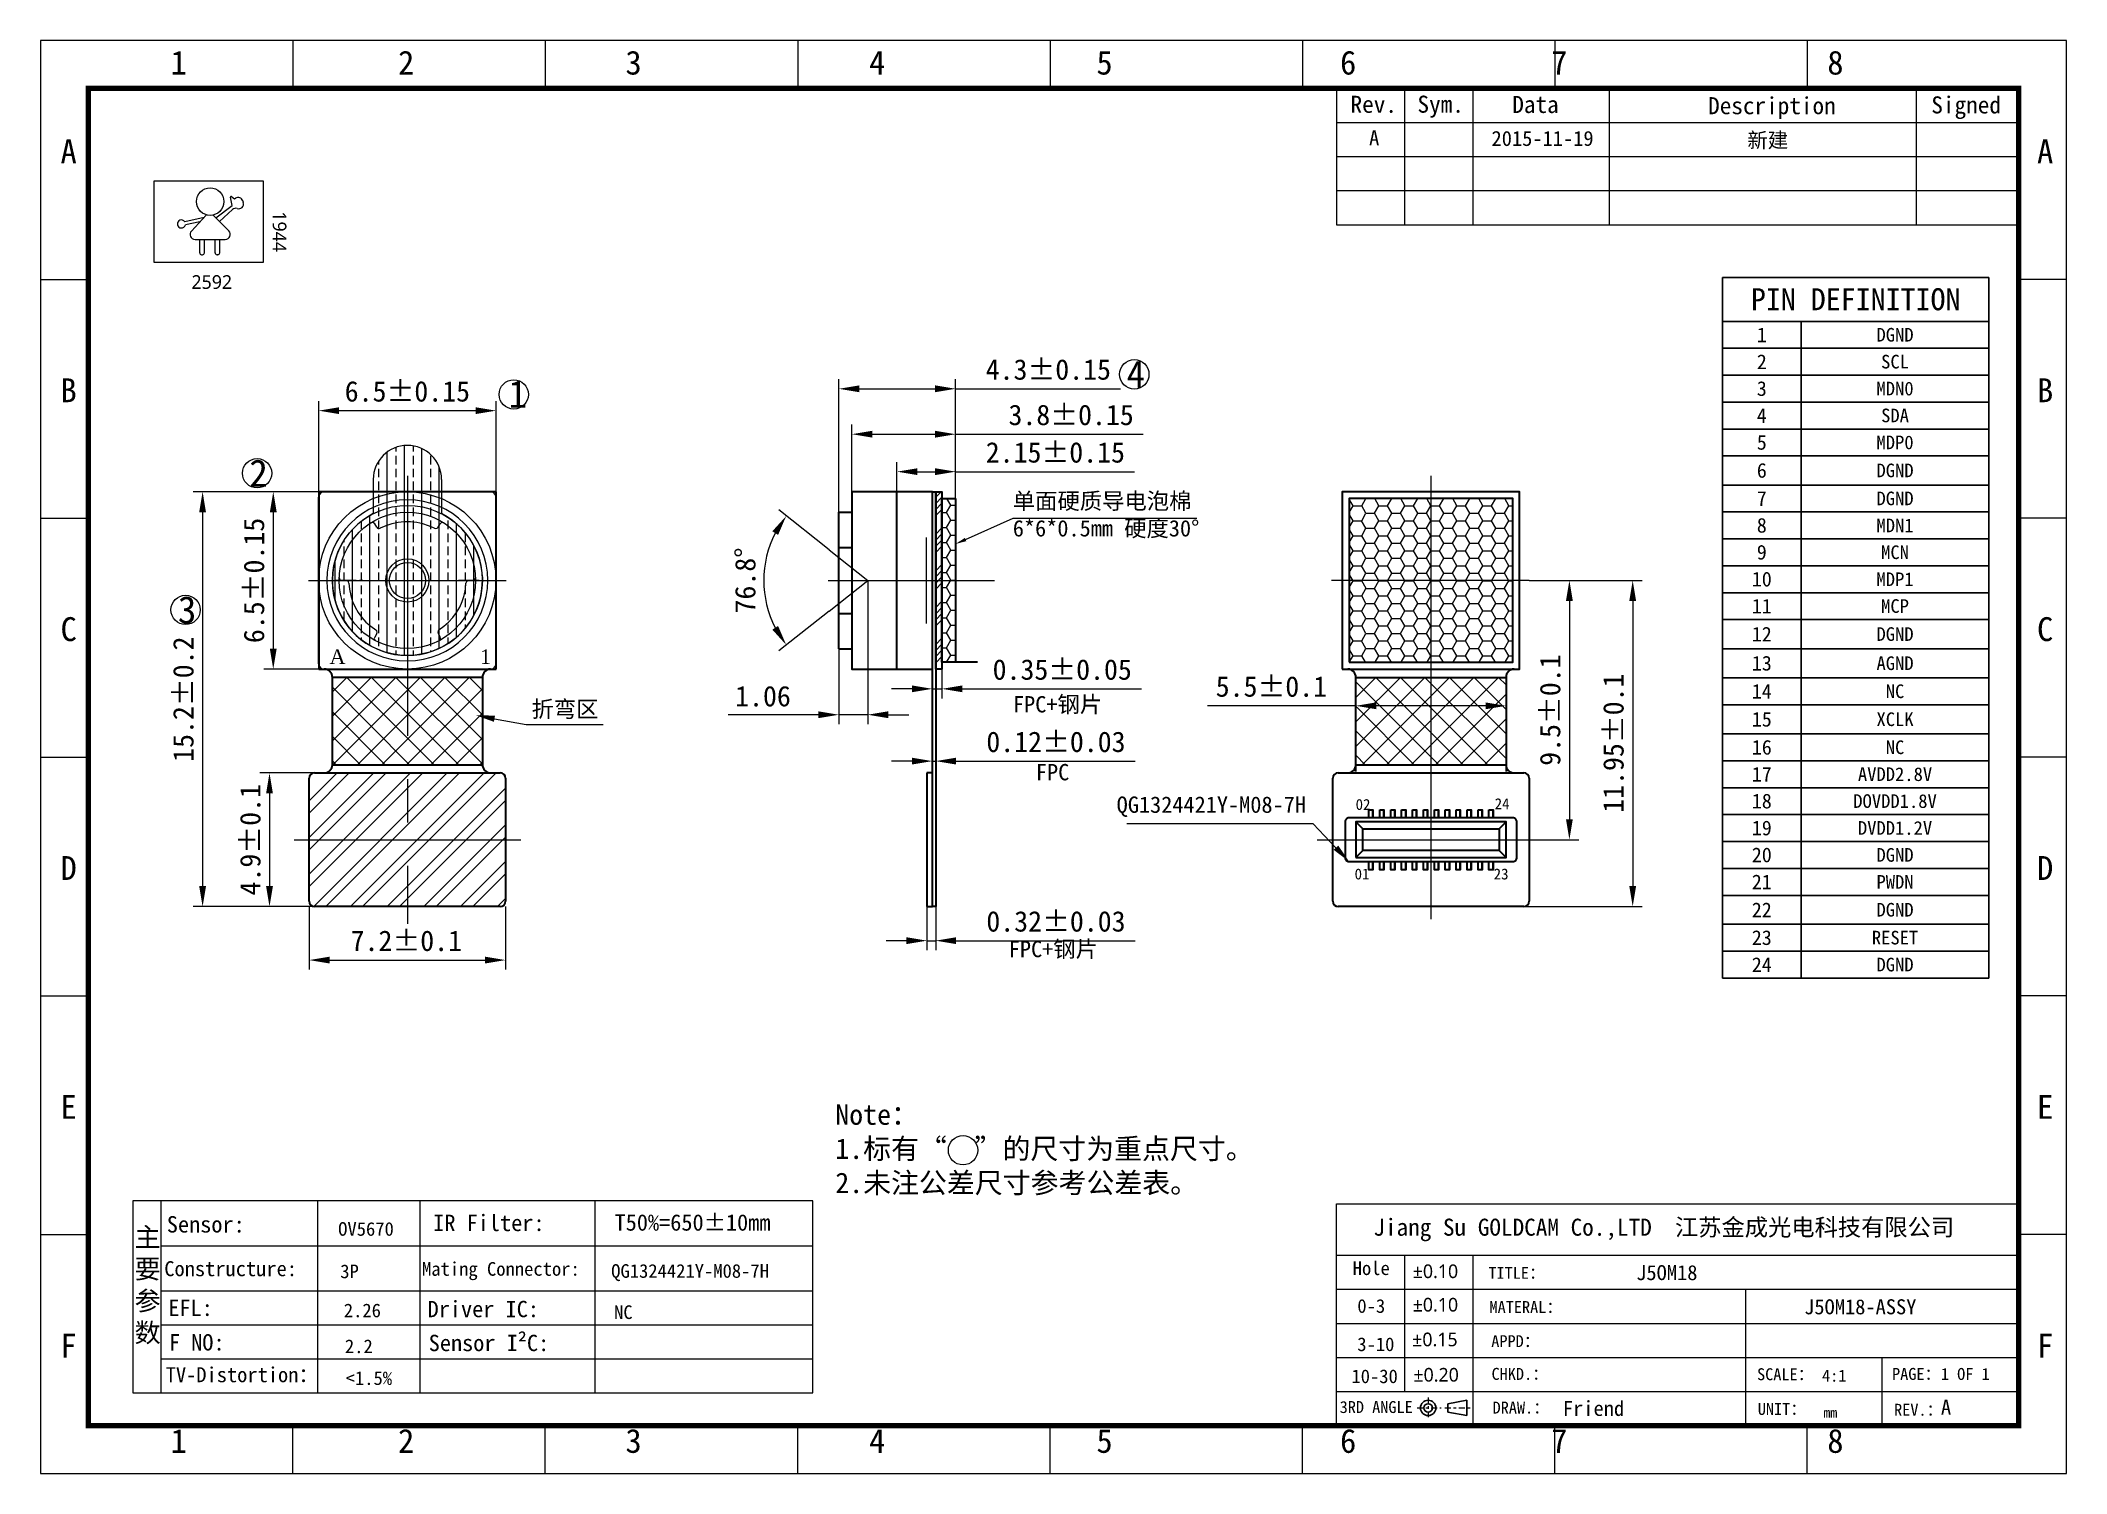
# Model space of a CAD drawing. Header units: millimetres. Extents: x 0 to 74.3, y 0 to 52.5.
import ezdxf
from ezdxf import colors
from ezdxf.entities.mleader import LeaderData, LeaderLine
from ezdxf.enums import TextEntityAlignment as Align
from ezdxf.math import Vec2, Vec3

# ---------------------------------------------------------------- set-up
doc = ezdxf.new("R2010")
doc.units = ezdxf.units.MM
for name, pattern in [('CENTER', [0.6, 0.375, -0.075, 0.075, -0.075]), ('CENTER2', [28.575, 19.05, -3.175, 3.175, -3.175]), ('HIDDEN2', [4.7625, 3.175, -1.5875])]:
    doc.linetypes.add(name, pattern=pattern)
doc.layers.get('0').update_dxf_attribs({"color": 6, "lineweight": 30})
doc.layers.get('Defpoints').update_dxf_attribs({"color": 1, "lineweight": 0})
for name, color, linetype, lineweight in [('中心线', 1, 'CENTER2', 0), ('剖面线', 2, 'Continuous', 0), ('文字', 3, 'Continuous', 0), ('文字 @ 0.2 (1)', 3, 'Continuous', 0), ('文字 @ 0.2 (2)', 3, 'Continuous', 0), ('文字 @ 1', 3, 'Continuous', 0), ('标注', 3, 'Continuous', 0), ('标注 @ 0.2', 3, 'Continuous', 0), ('细实线', 7, 'Continuous', 0), ('虚线', 8, 'HIDDEN2', 0), ('轮廓线', 7, 'Continuous', 35)]:
    doc.layers.add(name, color=color, linetype=linetype, lineweight=lineweight)
doc.styles.add('Pad', font='msyh.ttf')
doc.styles.add('ROMANS', font='romans.shx')
doc.styles.get("Standard").update_dxf_attribs({"font": ''})
doc.styles.add('宋体', font='', dxfattribs={"width": 0.75})
doc.styles.get('Standard').set_extended_font_data('SimSun')
doc.styles.get('宋体').set_extended_font_data('SimSun')
doc.dimstyles.new('ISO-25', dxfattribs={"dimtxt": 0.75, "dimasz": 0.75, "dimexe": 0.35, "dimexo": 0, "dimgap": 0.3, "dimtad": 1, "dimdsep": 46, "dimtxsty": 'Standard', "dimcen": 2.5, "dimadec": 0, "dimazin": 0, "dimtfac": 1, "dimtmove": 0, "dimatfit": 3, "dimfxl": 1, "dimlwe": 0, "dimarcsym": 0})

msp = doc.modelspace()

# ---------------------------------------------------------------- texts
at = {"layer": '文字 @ 0.2 (1)', "color": 2, "style": 'Pad'}
msp.add_text('1944', height=0.5, rotation=270, dxfattribs=at).set_placement((9.012, 45.513), align=Align.TOP_CENTER)
msp.add_text('2592', height=0.5, dxfattribs=at).set_placement((6.276, 43.919), align=Align.TOP_CENTER)
at = {"layer": '文字 @ 0.2 (2)', "attachment_point": 1}
for s, insert, char_height, width in [('{\\C3;单面硬质导电泡棉\\P6*6*0.5mm 硬度30%%D}', (35.633, 35.947), 0.6, 8.34127), ('折弯区', (17.997, 28.324), 0.6, 3.70938), ('FPC+钢片', (35.638, 28.498), 0.6, 3.70938), ('FPC', (36.479, 26.011), 0.6, 1.22246), ('QG1324421Y-M08-7H', (39.44, 24.821), 0.6, 3.70938), ('02', (48.197, 24.728), 0.4, 0.46922), ('24', (53.294, 24.754), 0.4, 0.46922), ('01', (48.16, 22.18), 0.4, 0.46922), ('23', (53.257, 22.18), 0.4, 0.46922)]:
    msp.add_mtext(s, dxfattribs=dict(at, insert=insert, char_height=char_height, width=width))
at = {"layer": '标注 @ 0.2', "color": 6, "char_height": 1, "width": 1.04247, "attachment_point": 1}
for s, insert in [('{\\C1;4}', (39.803, 40.792)), ('{\\C1;1}', (17.151, 40.065)), ('{\\C1;2}', (7.653, 37.166)), ('{\\C1;3}', (5.032, 32.16))]:
    msp.add_mtext(s, dxfattribs=dict(at, insert=insert))
at = {"layer": '标注 @ 0.2', "attachment_point": 1}
for s, insert, char_height, width in [('FPC+钢片', (35.485, 19.531), 0.6, 4.77129), ('Note：\\P1.标有“  ”的尺寸为重点尺寸。\\P2.未注公差尺寸参考公差表。', (29.128, 13.541), 0.75, 19.49273)]:
    msp.add_mtext(s, dxfattribs=dict(at, insert=insert, char_height=char_height, width=width))

# ---------------------------------------------------------------- blocks, each defined once
blk = doc.blocks.new('shijiao')
at = {"color": 1, "linetype": 'CENTER'}
for p, q in [((585.11, 227.65), (585.11, 226.31)), ((584.41, 226.98), (585.95, 226.98)), ((586.19, 226.98), (587.93, 226.98))]:
    blk.add_line(p, q, dxfattribs=at)
at = {"color": 3, "linetype": 'Continuous', "lineweight": 30}
for p, q in [((586.38, 227.25), (587.61, 227.47)), ((586.38, 227.25), (586.38, 226.71)), ((587.61, 227.47), (587.61, 226.48)), ((586.38, 226.71), (587.61, 226.48))]:
    blk.add_line(p, q, dxfattribs=at)
for radius in [0.497, 0.271]:
    blk.add_circle((585.11, 226.98), radius, dxfattribs=at)
blk = doc.blocks.new('tukuang')
at = {"color": 6, "const_width": 0.188}
blk.add_lwpolyline([(1.75, 1.766), (1.75, 50.766), (72.5, 50.766), (72.5, 1.766), (1.75, 1.766)], dxfattribs=at)
at = {"color": 6}
blk.add_lwpolyline([(1.75, 50.766), (72.5, 50.766), (72.5, 1.766), (1.75, 1.766)], close=True, dxfattribs=at)
at = {"layer": '细实线', "color": 6}
for p, q in [((9.25, 52.516), (9.25, 50.766)), ((18.5, 52.516), (18.5, 50.766)), ((27.75, 52.516), (27.75, 50.766)), ((37, 52.516), (37, 50.766)), ((46.25, 52.516), (46.25, 50.766)), ((55.5, 52.516), (55.5, 50.766)), ((64.75, 52.516), (64.75, 50.766)), ((50, 45.766), (50, 50.766)), ((52.5, 45.766), (52.5, 50.766)), ((57.5, 45.766), (57.5, 50.766)), ((68.75, 45.766), (68.75, 50.766)), ((47.5, 49.516), (72.5, 49.516)), ((47.5, 48.266), (72.5, 48.266)), ((47.5, 47.016), (72.5, 47.016)), ((0, 43.766), (1.75, 43.766)), ((74.25, 43.766), (72.5, 43.766)), ((0, 35.016), (1.75, 35.016)), ((74.25, 35.016), (72.5, 35.016)), ((0, 26.266), (1.817, 26.266)), ((74.25, 26.266), (72.5, 26.266)), ((0, 17.516), (1.75, 17.516)), ((74.25, 17.516), (72.5, 17.516)), ((0, 8.766), (1.75, 8.766)), ((74.25, 8.766), (72.5, 8.766)), ((47.5, 8.016), (72.5, 8.016)), ((50, 3.016), (50, 8.016)), ((52.5, 1.766), (52.5, 8.016)), ((47.5, 6.766), (72.5, 6.766)), ((62.5, 1.766), (62.5, 6.766)), ((47.5, 5.516), (72.5, 5.516)), ((47.5, 4.266), (72.5, 4.266)), ((67.5, 1.766), (67.5, 4.266)), ((47.5, 3.016), (72.5, 3.016)), ((9.25, 0.016), (9.25, 1.766)), ((18.5, 0.016), (18.5, 1.766)), ((27.75, 0.016), (27.75, 1.766)), ((37, 0.016), (37, 1.766)), ((37.5, 1.766), (72.5, 1.766)), ((46.25, 0.016), (46.25, 1.766)), ((52.5, 1.766), (72.5, 1.766)), ((55.5, 0.016), (55.5, 1.766)), ((64.75, 0.016), (64.75, 1.766))]:
    blk.add_line(p, q, dxfattribs=at)
for points in [[(0, 0.016), (74.25, 0.016), (74.25, 52.516), (0, 52.516)], [(72.5, 50.766), (47.5, 50.766), (47.5, 45.766), (72.5, 45.766)], [(72.5, 1.766), (47.5, 1.766), (47.5, 9.891), (72.5, 9.891)]]:
    blk.add_lwpolyline(points, close=True, dxfattribs=at)
at = {"layer": '细实线', "color": 6, "xscale": 0.5686228519427913, "yscale": 0.5686228519428063, "zscale": 0.5686228519428063}
blk.add_blockref('shijiao', (-281.852, -126.647), dxfattribs=at)
at = {"layer": '文字 @ 1', "color": 6, "lineweight": -3, "char_height": 0.5, "width": 2, "attachment_point": 5}
for s, insert in [('Hole', (48.77, 7.532)), ('0-3', (48.771, 6.148)), ('3-10', (48.938, 4.746)), ('10-30', (48.894, 3.573))]:
    blk.add_mtext(s, dxfattribs=dict(at, insert=insert))
at = {"layer": '文字 @ 1', "color": 6, "char_height": 0.5, "width": 2, "attachment_point": 5, "style": 'Pad'}
for s, insert in [('%%P0.10', (51.123, 7.42)), ('%%P0.10', (51.122, 6.195)), ('%%P0.15', (51.103, 4.923)), ('%%P0.20', (51.148, 3.628))]:
    blk.add_mtext(s, dxfattribs=dict(at, insert=insert))
at = {"layer": '细实线', "color": 6}
for s, height, p in [('Jiang Su GOLDCAM Co.,LTD  江苏金成光电科技有限公司', 0.625, (48.848, 8.727)), ('TITLE：', 0.4375, (53.063, 7.148)), ('MATERAL：', 0.4375, (53.104, 5.894)), ('APPD：', 0.4375, (53.169, 4.646)), ('CHKD.：', 0.4375, (53.179, 3.446)), ('SCALE：', 0.4375, (62.91, 3.433)), ('PAGE：', 0.4375, (67.857, 3.445)), ('DRAW.：', 0.4375, (53.217, 2.211)), ('UNIT：', 0.4375, (62.936, 2.162)), ('REV.：', 0.4375, (67.932, 2.131))]:
    blk.add_text(s, height=height, dxfattribs=at).set_placement(p)
at = {"layer": '细实线', "color": 6, "char_height": 0.875, "attachment_point": 1}
for s, insert, width in [('{\\fFangSong|b0|i0|c134|p49;1             2             3              4             5              6            7                8}', (4.77, 52.144), 95.05736), ('{\\fFangSong|b0|i0|c134|p49;A\\P\\P\\P\\P\\P\\PB\\P\\P\\P\\P\\P\\PC\\P\\P\\P\\P\\P\\PD\\P\\P\\P\\P\\P\\PE\\P\\P\\P\\P\\P\\PF}', (0.733, 48.892), 1.3102), ('{\\fFangSong|b0|i0|c134|p49;A\\P\\P\\P\\P\\P\\PB\\P\\P\\P\\P\\P\\PC\\P\\P\\P\\P\\P\\PD\\P\\P\\P\\P\\P\\PE\\P\\P\\P\\P\\P\\PF}', (73.171, 48.892), 1.3102), ('{\\fFangSong|b0|i0|c134|p49;1             2             3              4             5              6            7                8}', (4.77, 1.647), 95.05736)]:
    blk.add_mtext(s, dxfattribs=dict(at, insert=insert, width=width))
at = {"layer": '细实线', "color": 6, "lineweight": 18, "attachment_point": 1, "style": 'ROMANS'}
for s, insert, char_height, width in [('{\\fSimSun|b0|i0|c0|p2;\\C256;Rev.}', (48.011, 50.493), 0.625, 0.99484), ('{\\fSimSun|b0|i0|c0|p2;\\C256;Sym.}', (50.464, 50.497), 0.625, 0.99484), ('{\\fSimSun|b0|i0|c0|p2;\\C256;Signed}', (69.297, 50.47), 0.625, 0.99484), ('{\\fSimSun|b0|i0|c0|p2;\\C256;Data}', (53.94, 50.487), 0.625, 0.99484), ('{\\fSimSun|b0|i0|c134|p2;\\C256;Description}', (61.116, 50.442), 0.625, 0.99484), ('{\\fSimSun|b0|i0|c134|p2;3RD ANGLE}', (47.613, 2.669), 0.4375, 3.92967)]:
    blk.add_mtext(s, dxfattribs=dict(at, insert=insert, char_height=char_height, width=width))
at = {"layer": '细实线', "color": 6}
for tag, p in [('版本1', (48.878, 48.953)), ('变更日期1', (55.049, 48.93)), ('变更内容1', (63.301, 48.866)), ('标记1', (70.503, 48.964)), ('版本2', (48.798, 47.651)), ('变更日期2', (55.049, 47.717)), ('变更内容2', (63.311, 47.596)), ('标记2', (70.539, 47.681)), ('变更日期3', (55.049, 46.437)), ('变更内容3', (63.348, 46.387)), ('标记3', (70.551, 46.399)), ('品名', (59.603, 7.375)), ('类别', (66.693, 6.123))]:
    blk.add_attdef(tag, text='', height=0.55, dxfattribs=at).set_placement(p, align=Align.MIDDLE_CENTER)
blk.add_attdef('版本3', text='', height=0.55, dxfattribs=at).set_placement((48.799, 46.436), align=Align.MIDDLE)
for tag, p in [('核准', (55.882, 4.87)), ('审核', (55.763, 3.637)), ('绘图', (55.793, 2.4)), ('版本', (69.649, 2.448))]:
    blk.add_attdef(tag, text='', height=0.55, dxfattribs=at).set_placement(p, align=Align.MIDDLE_LEFT)
for tag, p, height in [('比例', (65.29, 3.378), 0.438), ('页码', (69.647, 3.442), 0.438), ('单位', (65.338, 2.061), 0.375)]:
    blk.add_attdef(tag, p, '', height=height, dxfattribs=at)
blk = doc.blocks.new('*T34')
at = {"layer": '文字', "color": 0, "linetype": 'ByBlock', "lineweight": -2}
for p, q in [((0, 0), (9.766, 0)), ((0, 0), (0, -25.673)), ((9.766, 0), (9.766, -25.673)), ((0, -1.613), (9.766, -1.613)), ((2.884, -1.613), (2.884, -25.673)), ((0, -2.599), (9.766, -2.599)), ((0, -3.585), (9.766, -3.585)), ((0, -4.57), (9.766, -4.57)), ((0, -5.556), (9.766, -5.556)), ((0, -6.542), (9.766, -6.542)), ((0, -7.61), (9.766, -7.61)), ((0, -8.595), (9.766, -8.595)), ((0, -9.581), (9.766, -9.581)), ((0, -10.567), (9.766, -10.567)), ((0, -11.553), (9.766, -11.553)), ((0, -12.539), (9.766, -12.539)), ((0, -13.606), (9.766, -13.606)), ((0, -14.674), (9.766, -14.674)), ((0, -15.659), (9.766, -15.659)), ((0, -16.727), (9.766, -16.727)), ((0, -17.713), (9.766, -17.713)), ((0, -18.699), (9.766, -18.699)), ((0, -19.684), (9.766, -19.684)), ((0, -20.67), (9.766, -20.67)), ((0, -21.656), (9.766, -21.656)), ((0, -22.642), (9.766, -22.642)), ((0, -23.702), (9.766, -23.702)), ((0, -24.688), (9.766, -24.688)), ((0, -25.673), (9.766, -25.673))]:
    blk.add_line(p, q, dxfattribs=at)
at = {"layer": '文字', "color": 0, "attachment_point": 5}
for s, insert, char_height, width in [('{\\C256;PIN DEFINITION}', (4.883, -0.807), 0.80655, 9.22876), ('1', (1.442, -2.106), 0.538, 2.61504), ('DGND', (6.325, -2.106), 0.5, 6.61372), ('2', (1.442, -3.092), 0.538, 2.61504), ('SCL', (6.325, -3.092), 0.5, 6.61372), ('3', (1.442, -4.078), 0.538, 2.61504), ('MDN0', (6.325, -4.078), 0.5, 6.61372), ('4', (1.442, -5.063), 0.538, 2.61504), ('SDA', (6.325, -5.063), 0.5, 6.61372), ('5', (1.442, -6.049), 0.538, 2.61504), ('MDP0', (6.325, -6.049), 0.5, 6.61372), ('6', (1.442, -7.076), 0.538, 2.61504), ('DGND', (6.325, -7.076), 0.5, 6.61372), ('7', (1.442, -8.102), 0.538, 2.61504), ('DGND', (6.325, -8.102), 0.5, 6.61372), ('8', (1.442, -9.088), 0.538, 2.61504), ('MDN1', (6.325, -9.088), 0.5, 6.61372), ('9', (1.442, -10.074), 0.538, 2.61504), ('MCN', (6.325, -10.074), 0.5, 6.61372), ('10', (1.442, -11.06), 0.5377, 2.61504), ('MDP1', (6.325, -11.06), 0.5, 6.61372), ('11', (1.442, -12.046), 0.5377, 2.61504), ('MCP', (6.325, -12.046), 0.5, 6.61372), ('12', (1.442, -13.072), 0.5377, 2.61504), ('DGND', (6.325, -13.072), 0.5, 6.61372), ('13', (1.442, -14.14), 0.5377, 2.61504), ('AGND', (6.325, -14.14), 0.5, 6.61372), ('14', (1.442, -15.167), 0.5377, 2.61504), ('NC', (6.325, -15.167), 0.5, 6.61372), ('15', (1.442, -16.193), 0.5377, 2.61504), ('XCLK', (6.325, -16.193), 0.5, 6.61372), ('16', (1.442, -17.22), 0.5377, 2.61504), ('NC', (6.325, -17.22), 0.5, 6.61372), ('17', (1.442, -18.206), 0.5377, 2.61504), ('AVDD2.8V', (6.325, -18.206), 0.5, 6.61372), ('18', (1.442, -19.191), 0.5377, 2.61504), ('DOVDD1.8V', (6.325, -19.191), 0.5, 6.61372), ('19', (1.442, -20.177), 0.5377, 2.61504), ('DVDD1.2V', (6.325, -20.177), 0.5, 6.61372), ('20', (1.442, -21.163), 0.5377, 2.61504), ('DGND', (6.325, -21.163), 0.5, 6.61372), ('21', (1.442, -22.149), 0.5377, 2.61504), ('PWDN', (6.325, -22.149), 0.5, 6.61372), ('22', (1.442, -23.172), 0.5377, 2.61504), ('DGND', (6.325, -23.172), 0.5, 6.61372), ('23', (1.442, -24.195), 0.5377, 2.61504), ('RESET', (6.325, -24.195), 0.5, 6.61372), ('24', (1.442, -25.181), 0.5377, 2.61504), ('DGND', (6.325, -25.181), 0.5, 6.61372)]:
    blk.add_mtext(s, dxfattribs=dict(at, insert=insert, char_height=char_height, width=width))
blk = doc.blocks.new('canshu')
at = {"layer": '文字'}
for p, q in [((3.47, 9.342), (3.47, 2.304)), ((28.387, 9.342), (3.47, 9.342)), ((4.491, 9.342), (4.491, 2.304)), ((10.238, 9.342), (10.238, 2.304)), ((13.988, 9.342), (13.988, 2.304)), ((20.4, 9.342), (20.4, 2.304)), ((28.387, 2.304), (28.387, 9.342)), ((4.491, 7.692), (28.387, 7.692)), ((4.491, 6.042), (28.387, 6.042)), ((4.491, 4.796), (28.387, 4.796)), ((4.491, 3.55), (28.387, 3.55)), ((3.47, 2.304), (28.387, 2.304))]:
    blk.add_line(p, q, dxfattribs=at)
at = {"layer": '文字', "attachment_point": 1, "style": '宋体'}
for s, insert, char_height, width in [('{\\W1;主要参数}', (3.533, 8.363), 0.7, 0.68712), ('{\\W1;Sensor:}', (4.714, 8.781), 0.6, 0.68712), ('{\\W1;IR Filter:}', (14.478, 8.834), 0.6, 4.93711), ('{\\W1;T50%=650%%P10mm}', (21.124, 8.85), 0.6, 4.93711), ('{\\W1;Constructure:}', (4.622, 7.132), 0.55, 0.68712), ('{\\W1;Mating Connector:}', (14.068, 7.098), 0.5, 7.44385), ('{\\W1;EFL:}', (4.768, 5.724), 0.6, 0.68712), ('{\\W1;Driver IC:}', (14.272, 5.678), 0.6, 4.3312), ('{\\W1;F NO:}', (4.792, 4.458), 0.6, 2.8821), ('{\\W1;Sensor I²C:}', (14.312, 4.435), 0.6, 5.48897), ('{\\W1;TV-Distortion：}', (4.674, 3.247), 0.55, 2.8821)]:
    blk.add_mtext(s, dxfattribs=dict(at, insert=insert, char_height=char_height, width=width))
at = {"layer": '文字'}
for tag, p, height in [('SENSOR', (10.994, 8.062), 0.6), ('CONSTRUCTURE', (11.072, 6.509), 0.5), ('CONNECTOR', (21.001, 6.523), 0.6), ('EFL', (11.203, 5.076), 0.6), ('DRIVERIC', (21.106, 5.013), 0.6), ('FNO', (11.243, 3.763), 0.6), ('SENSORI2C', (21.15, 3.743), 0.6), ('TV', (11.271, 2.597), 0.6)]:
    blk.add_attdef(tag, p, '', height=height, dxfattribs=at)
blk = doc.blocks.new('*U54')
at = {"layer": '文字'}
ref = blk.add_blockref('canshu', (-0.086, 0.663), dxfattribs=at)
ref.add_attrib('SENSOR', 'OV5670', (10.908, 8.725), dxfattribs={"layer": '文字 @ 0.2 (2)', "height": 0.5})
ref.add_attrib('CONSTRUCTURE', '3P', (10.985, 7.172), dxfattribs={"layer": '文字 @ 0.2 (2)', "height": 0.5})
ref.add_attrib('EFL', '2.26', (11.116, 5.74), dxfattribs={"layer": '文字 @ 0.2 (2)', "height": 0.5})
ref.add_attrib('FNO', '2.2', (11.157, 4.426), dxfattribs={"layer": '文字 @ 0.2 (2)', "height": 0.5})
ref.add_attrib('TV', '<1.5%', (11.184, 3.26), dxfattribs={"layer": '文字 @ 0.2 (2)', "height": 0.5})
ref.add_attrib('CONNECTOR', 'QG1324421Y-M08-7H', (20.915, 7.186), dxfattribs={"layer": '文字 @ 0.2 (2)', "height": 0.5})
ref.add_attrib('DRIVERIC', 'NC', (21.02, 5.676), dxfattribs={"layer": '文字 @ 0.2 (2)', "height": 0.5})
blk = doc.blocks.new('*D38')
at = {"layer": 'Defpoints', "color": 0}
for p in [(16.695, 38.956), (10.195, 35.985), (16.695, 35.985)]:
    blk.add_point(p, dxfattribs=at)
at = {"layer": '标注', "color": 0, "lineweight": 0}
for p, q in [((10.195, 35.985), (10.195, 39.306)), ((16.695, 35.985), (16.695, 39.306))]:
    blk.add_line(p, q, dxfattribs=at)
at = {"layer": '标注', "color": 0, "lineweight": -2}
blk.add_line((10.945, 38.956), (15.945, 38.956), dxfattribs=at)
at = {"layer": '标注', "color": 0}
for points in [[(10.945, 39.081), (10.945, 38.831), (10.195, 38.956)], [(15.945, 39.081), (15.945, 38.831), (16.695, 38.956)]]:
    blk.add_solid(points, dxfattribs=at)
at = {"layer": '标注', "color": 0, "insert": (13.445, 39.658), "char_height": 0.75, "attachment_point": 5}
blk.add_mtext('6.5±0.15', dxfattribs=at)
blk = doc.blocks.new('*D39')
at = {"layer": 'Defpoints', "color": 0}
for p in [(10.195, 35.985), (8.53, 29.485), (10.195, 29.485)]:
    blk.add_point(p, dxfattribs=at)
at = {"layer": '标注', "color": 0, "lineweight": 0}
for p, q in [((10.195, 35.985), (8.18, 35.985)), ((10.195, 29.485), (8.18, 29.485))]:
    blk.add_line(p, q, dxfattribs=at)
at = {"layer": '标注', "color": 0, "lineweight": -2}
blk.add_line((8.53, 35.235), (8.53, 30.235), dxfattribs=at)
at = {"layer": '标注', "color": 0}
for points in [[(8.405, 35.235), (8.655, 35.235), (8.53, 35.985)], [(8.405, 30.235), (8.655, 30.235), (8.53, 29.485)]]:
    blk.add_solid(points, dxfattribs=at)
at = {"layer": '标注', "color": 0, "insert": (7.828, 32.735), "char_height": 0.75, "attachment_point": 5, "rotation": 90}
blk.add_mtext('6.5±0.15', dxfattribs=at)
blk = doc.blocks.new('*D35')
at = {"layer": 'Defpoints', "color": 0}
for p in [(54.561, 32.735), (54.159, 20.785), (58.352, 20.785)]:
    blk.add_point(p, dxfattribs=at)
at = {"layer": '标注', "color": 0, "lineweight": 0}
for p, q in [((54.561, 32.735), (58.702, 32.735)), ((54.159, 20.785), (58.702, 20.785))]:
    blk.add_line(p, q, dxfattribs=at)
at = {"layer": '标注', "color": 0, "lineweight": -2}
blk.add_line((58.352, 31.985), (58.352, 21.535), dxfattribs=at)
at = {"layer": '标注', "color": 0}
for points in [[(58.227, 31.985), (58.477, 31.985), (58.352, 32.735)], [(58.227, 21.535), (58.477, 21.535), (58.352, 20.785)]]:
    blk.add_solid(points, dxfattribs=at)
at = {"layer": '标注', "color": 0, "insert": (57.65, 26.773), "char_height": 0.75, "attachment_point": 5, "rotation": 90}
blk.add_mtext('11.95±0.1', dxfattribs=at)
blk = doc.blocks.new('*D36')
at = {"layer": 'Defpoints', "color": 0}
for p in [(9.845, 20.785), (17.045, 20.785), (17.045, 18.826)]:
    blk.add_point(p, dxfattribs=at)
at = {"layer": '标注', "color": 0, "lineweight": 0}
for p, q in [((9.845, 20.785), (9.845, 18.476)), ((17.045, 20.785), (17.045, 18.476))]:
    blk.add_line(p, q, dxfattribs=at)
at = {"layer": '标注', "color": 0, "lineweight": -2}
blk.add_line((10.595, 18.826), (16.295, 18.826), dxfattribs=at)
at = {"layer": '标注', "color": 0}
for points in [[(10.595, 18.951), (10.595, 18.701), (9.845, 18.826)], [(16.295, 18.951), (16.295, 18.701), (17.045, 18.826)]]:
    blk.add_solid(points, dxfattribs=at)
at = {"layer": '标注', "color": 0, "insert": (13.407, 19.529), "char_height": 0.75, "attachment_point": 5}
blk.add_mtext('7.2±0.1', dxfattribs=at)
blk = doc.blocks.new('*D40')
at = {"layer": 'Defpoints', "color": 0}
for p in [(32.487, 21.035), (32.807, 21.035), (32.807, 19.537)]:
    blk.add_point(p, dxfattribs=at)
at = {"layer": '标注', "color": 0, "lineweight": 0}
for p, q in [((32.487, 21.035), (32.487, 19.187)), ((32.807, 21.035), (32.807, 19.187))]:
    blk.add_line(p, q, dxfattribs=at)
at = {"layer": '标注', "color": 0, "lineweight": -2}
for p, q in [((31.737, 19.537), (30.987, 19.537)), ((32.487, 19.537), (32.807, 19.537)), ((33.557, 19.537), (40.123, 19.537))]:
    blk.add_line(p, q, dxfattribs=at)
at = {"layer": '标注', "color": 0}
for points in [[(31.737, 19.662), (31.737, 19.412), (32.487, 19.537)], [(33.557, 19.662), (33.557, 19.412), (32.807, 19.537)]]:
    blk.add_solid(points, dxfattribs=at)
at = {"layer": '标注', "color": 0, "insert": (37.215, 20.239), "char_height": 0.75, "attachment_point": 5}
blk.add_mtext('0.32±0.03', dxfattribs=at)
blk = doc.blocks.new('*D41')
at = {"layer": 'Defpoints', "color": 0}
for p in [(32.687, 29.485), (33.037, 29.485), (33.037, 28.764)]:
    blk.add_point(p, dxfattribs=at)
at = {"layer": '标注', "color": 0, "lineweight": 0}
for p, q in [((32.687, 29.485), (32.687, 28.414)), ((33.037, 29.485), (33.037, 28.414))]:
    blk.add_line(p, q, dxfattribs=at)
at = {"layer": '标注', "color": 0, "lineweight": -2}
for p, q in [((31.937, 28.764), (31.187, 28.764)), ((32.687, 28.764), (33.037, 28.764)), ((33.787, 28.764), (40.353, 28.764))]:
    blk.add_line(p, q, dxfattribs=at)
at = {"layer": '标注', "color": 0}
for points in [[(31.937, 28.889), (31.937, 28.639), (32.687, 28.764)], [(33.787, 28.889), (33.787, 28.639), (33.037, 28.764)]]:
    blk.add_solid(points, dxfattribs=at)
at = {"layer": '标注', "color": 0, "insert": (37.445, 29.466), "char_height": 0.75, "attachment_point": 5}
blk.add_mtext('0.35±0.05', dxfattribs=at)
blk = doc.blocks.new('dfgd')
at = {"layer": '细实线'}
h = blk.add_hatch(dxfattribs=at)
h.set_pattern_fill('ANSI33', color=5, scale=0.1, angle=45, style=0)
h.paths.add_polyline_path([(528.875, 231.868), (528.875, 230.617, 1), (531.375, 230.617), (531.375, 231.868, 4.159592)])
for p, q in [((528.875, 230.617), (528.875, 231.868)), ((531.375, 230.617), (531.375, 231.868))]:
    blk.add_line(p, q, dxfattribs=at)
for centre, radius, start, end in [((530.125, 234.317), 2.75, 297.03569, 242.96431), ((530.125, 230.617), 1.25, 180, 360)]:
    blk.add_arc(centre, radius, start, end, dxfattribs=at)
blk = doc.blocks.new('*D37')
at = {"layer": 'Defpoints', "color": 0}
for p in [(48.209, 27.885), (53.709, 28.142), (53.709, 27.885)]:
    blk.add_point(p, dxfattribs=at)
at = {"layer": '标注', "color": 0, "lineweight": 0}
for p, q in [((48.209, 27.885), (48.209, 28.492)), ((53.709, 27.885), (53.709, 28.492))]:
    blk.add_line(p, q, dxfattribs=at)
at = {"layer": '标注', "color": 0, "lineweight": -2}
for p, q in [((48.209, 28.142), (42.763, 28.142)), ((52.959, 28.142), (48.959, 28.142))]:
    blk.add_line(p, q, dxfattribs=at)
at = {"layer": '标注', "color": 0}
for points in [[(48.959, 28.267), (48.959, 28.017), (48.209, 28.142)], [(52.959, 28.267), (52.959, 28.017), (53.709, 28.142)]]:
    blk.add_solid(points, dxfattribs=at)
at = {"layer": '标注', "color": 0, "insert": (45.111, 28.844), "char_height": 0.75, "attachment_point": 5}
blk.add_mtext('5.5±0.1', dxfattribs=at)
blk = doc.blocks.new('*D42')
at = {"layer": 'Defpoints', "color": 0}
for p in [(29.257, 39.757), (33.537, 35.735), (29.257, 35.235)]:
    blk.add_point(p, dxfattribs=at)
at = {"layer": '标注', "color": 0, "lineweight": 0}
for p, q in [((29.257, 35.235), (29.257, 40.107)), ((33.537, 35.735), (33.537, 40.107))]:
    blk.add_line(p, q, dxfattribs=at)
at = {"layer": '标注', "color": 0, "lineweight": -2}
for p, q in [((30.007, 39.757), (32.787, 39.757)), ((33.537, 39.757), (39.583, 39.757))]:
    blk.add_line(p, q, dxfattribs=at)
at = {"layer": '标注', "color": 0}
for points in [[(30.007, 39.882), (30.007, 39.632), (29.257, 39.757)], [(32.787, 39.882), (32.787, 39.632), (33.537, 39.757)]]:
    blk.add_solid(points, dxfattribs=at)
at = {"layer": '标注', "color": 0, "insert": (36.935, 40.459), "char_height": 0.75, "attachment_point": 5}
blk.add_mtext('4.3±0.15', dxfattribs=at)
blk = doc.blocks.new('*D43')
at = {"layer": 'Defpoints', "color": 0}
for p in [(32.687, 28.122), (32.807, 28.122), (32.807, 26.116)]:
    blk.add_point(p, dxfattribs=at)
at = {"layer": '标注', "color": 0, "lineweight": 0}
for p, q in [((32.687, 28.122), (32.687, 25.766)), ((32.807, 28.122), (32.807, 25.766))]:
    blk.add_line(p, q, dxfattribs=at)
at = {"layer": '标注', "color": 0, "lineweight": -2}
for p, q in [((31.937, 26.116), (31.187, 26.116)), ((32.687, 26.116), (32.807, 26.116)), ((33.557, 26.116), (40.123, 26.116))]:
    blk.add_line(p, q, dxfattribs=at)
at = {"layer": '标注', "color": 0}
for points in [[(31.937, 26.241), (31.937, 25.991), (32.687, 26.116)], [(33.557, 26.241), (33.557, 25.991), (32.807, 26.116)]]:
    blk.add_solid(points, dxfattribs=at)
at = {"layer": '标注', "color": 0, "insert": (37.215, 26.818), "char_height": 0.75, "attachment_point": 5}
blk.add_mtext('0.12±0.03', dxfattribs=at)
blk = doc.blocks.new('*D44')
at = {"layer": 'Defpoints', "color": 0}
for p in [(10.195, 35.985), (5.94, 20.785), (10.195, 20.785)]:
    blk.add_point(p, dxfattribs=at)
at = {"layer": '标注', "color": 0, "lineweight": 0}
for p, q in [((10.195, 35.985), (5.59, 35.985)), ((10.195, 20.785), (5.59, 20.785))]:
    blk.add_line(p, q, dxfattribs=at)
at = {"layer": '标注', "color": 0, "lineweight": -2}
blk.add_line((5.94, 35.235), (5.94, 21.535), dxfattribs=at)
at = {"layer": '标注', "color": 0}
for points in [[(5.815, 35.235), (6.065, 35.235), (5.94, 35.985)], [(5.815, 21.535), (6.065, 21.535), (5.94, 20.785)]]:
    blk.add_solid(points, dxfattribs=at)
at = {"layer": '标注', "color": 0, "insert": (5.238, 28.385), "char_height": 0.75, "attachment_point": 5, "rotation": 90}
blk.add_mtext('15.2±0.2', dxfattribs=at)
blk = doc.blocks.new('hgjgj')
at = {"color": 0, "lineweight": 0}
for points in [[(114.768, 60.125), (114.707, 60.113), (114.651, 60.082), (114.608, 60.039), (114.577, 59.984), (114.565, 59.922)], [(114.565, 53.822), (114.565, 59.922)], [(114.768, 60.125), (120.869, 60.125)], [(121.066, 59.922), (121.06, 59.984), (121.029, 60.039), (120.986, 60.082), (120.93, 60.113), (120.869, 60.125)], [(121.066, 59.922), (121.066, 53.822)], [(116.621, 58.95), (116.578, 58.987), (116.529, 58.999), (116.48, 58.987)], [(116.695, 58.82), (116.621, 58.95)], [(116.695, 58.82), (116.726, 58.783), (116.775, 58.771), (116.824, 58.783)], [(118.806, 58.783), (118.597, 58.876), (118.382, 58.95), (118.16, 58.999), (117.932, 59.017), (117.705, 59.017), (117.477, 58.993), (117.249, 58.95), (117.034, 58.876), (116.824, 58.783)], [(118.806, 58.783), (118.856, 58.771), (118.905, 58.783), (118.942, 58.82)], [(118.942, 58.82), (119.016, 58.95)], [(119.157, 58.987), (119.108, 58.999), (119.053, 58.987), (119.016, 58.95)], [(115.027, 56.875), (115.944, 56.875)], [(115.944, 56.875), (115.193, 56.875)], [(115.322, 56.98), (115.335, 56.924), (115.365, 56.887), (115.421, 56.875)], [(115.944, 56.875), (115.476, 56.875)], [(115.667, 56.777), (115.655, 56.826), (115.618, 56.863), (115.568, 56.875)], [(115.667, 56.777), (115.692, 56.549), (115.741, 56.327), (115.809, 56.106), (115.901, 55.896), (116.018, 55.699), (116.147, 55.515), (116.301, 55.348), (116.473, 55.195), (116.658, 55.059)], [(116.19, 56.875), (116.067, 56.875)], [(116.19, 56.875), (116.067, 56.875)], [(116.067, 56.875), (116.19, 56.875)], [(118.973, 55.059), (119.157, 55.195), (119.33, 55.348), (119.484, 55.515), (119.619, 55.699), (119.736, 55.896), (119.828, 56.106), (119.896, 56.327), (119.945, 56.549), (119.964, 56.777)], [(120.444, 56.875), (119.693, 56.875)], [(119.693, 56.875), (120.604, 56.875)], [(120.062, 56.875), (120.019, 56.863), (119.982, 56.826), (119.964, 56.777)], [(120.062, 56.875), (120.216, 56.875)], [(120.216, 56.875), (120.265, 56.887), (120.302, 56.924), (120.315, 56.98)], [(116.695, 54.93), (116.707, 54.973), (116.695, 55.022), (116.658, 55.059)], [(118.973, 55.059), (118.942, 55.022), (118.93, 54.973), (118.942, 54.93)], [(116.621, 54.794), (116.603, 54.745), (116.621, 54.696), (116.658, 54.659)], [(116.695, 54.93), (116.621, 54.794)], [(118.942, 54.93), (119.016, 54.794)], [(118.979, 54.659), (119.016, 54.696), (119.028, 54.745), (119.016, 54.794)], [(114.565, 53.822), (114.577, 53.76), (114.608, 53.705), (114.651, 53.662), (114.707, 53.631), (114.768, 53.625)], [(116.055, 53.625), (114.768, 53.625)], [(120.869, 53.625), (116.055, 53.625)], [(120.869, 53.625), (120.93, 53.631), (120.986, 53.662), (121.029, 53.705), (121.06, 53.76), (121.066, 53.822)]]:
    blk.add_lwpolyline(points, dxfattribs=at)
for centre, radius in [((117.815, 56.875), 3.25), ((117.818, 56.872), 2.749), ((117.815, 56.875), 2.499), ((117.815, 56.875), 2.499), ((117.818, 56.872), 0.791), ((117.818, 56.872), 0.662)]:
    blk.add_circle(centre, radius, dxfattribs=at)
blk.add_ellipse((117.818, 56.875), major_axis=(-2.952, 0), ratio=0.998957, start_param=0, end_param=6.283185, dxfattribs=at)
at = {"layer": '中心线'}
for p, q in [((117.818, 60.446), (117.818, 53.299)), ((114.245, 56.872), (121.392, 56.872))]:
    blk.add_line(p, q, dxfattribs=at)
at = {"color": 0, "char_height": 0.53385, "attachment_point": 7}
for s, insert in [('{\\fTimes New Roman|b0|i0|c186|p18;A}', (114.967, 53.815)), ('{\\fTimes New Roman|b0|i0|c0;1}', (120.481, 53.815))]:
    blk.add_mtext(s, dxfattribs=dict(at, insert=insert))
blk = doc.blocks.new('*D46')
at = {"layer": 'Defpoints', "color": 0}
for p in [(30.317, 32.735), (29.257, 30.235), (29.257, 27.815)]:
    blk.add_point(p, dxfattribs=at)
at = {"layer": '标注', "color": 0, "lineweight": 0}
for p, q in [((30.317, 32.735), (30.317, 27.465)), ((29.257, 30.235), (29.257, 27.465))]:
    blk.add_line(p, q, dxfattribs=at)
at = {"layer": '标注', "color": 0, "lineweight": -2}
for p, q in [((28.507, 27.815), (25.198, 27.815)), ((30.317, 27.815), (29.257, 27.815)), ((31.067, 27.815), (31.817, 27.815))]:
    blk.add_line(p, q, dxfattribs=at)
at = {"layer": '标注', "color": 0}
for points in [[(28.507, 27.94), (28.507, 27.69), (29.257, 27.815)], [(31.067, 27.94), (31.067, 27.69), (30.317, 27.815)]]:
    blk.add_solid(points, dxfattribs=at)
at = {"layer": '标注', "color": 0, "insert": (26.478, 28.49), "char_height": 0.75, "attachment_point": 5}
blk.add_mtext('1.06', dxfattribs=at)
blk = doc.blocks.new('*D47')
at = {"layer": 'Defpoints', "color": 0}
for p in [(26.603, 33.578), (28.9, 33.857), (30.317, 32.735), (30.317, 32.735), (28.9, 31.612)]:
    blk.add_point(p, dxfattribs=at)
at = {"layer": '标注', "color": 0, "lineweight": 0}
for p, q in [((28.9, 33.857), (27.058, 35.318)), ((28.9, 31.612), (27.058, 30.151))]:
    blk.add_line(p, q, dxfattribs=at)
at = {"layer": '标注', "color": 0, "lineweight": -2}
blk.add_arc((30.317, 32.735), 3.809, 152.90056, 207.09944, dxfattribs=at)
at = {"layer": '标注', "color": 0}
for points in [[(26.821, 34.537), (27.031, 34.402), (27.332, 35.1)], [(27.031, 31.067), (26.821, 30.932), (27.332, 30.369)]]:
    blk.add_solid(points, dxfattribs=at)
at = {"layer": '标注', "color": 0, "insert": (25.833, 32.735), "char_height": 0.75, "attachment_point": 5, "rotation": 90}
blk.add_mtext('76.8°', dxfattribs=at)
blk = doc.blocks.new('*D48')
at = {"layer": 'Defpoints', "color": 0}
for p in [(10.22, 25.685), (8.392, 20.785), (10.195, 20.785)]:
    blk.add_point(p, dxfattribs=at)
at = {"layer": '标注', "color": 0, "lineweight": 0}
for p, q in [((10.22, 25.685), (8.042, 25.685)), ((10.195, 20.785), (8.042, 20.785))]:
    blk.add_line(p, q, dxfattribs=at)
at = {"layer": '标注', "color": 0, "lineweight": -2}
blk.add_line((8.392, 24.935), (8.392, 21.535), dxfattribs=at)
at = {"layer": '标注', "color": 0}
for points in [[(8.267, 24.935), (8.517, 24.935), (8.392, 25.685)], [(8.267, 21.535), (8.517, 21.535), (8.392, 20.785)]]:
    blk.add_solid(points, dxfattribs=at)
at = {"layer": '标注', "color": 0, "insert": (7.69, 23.235), "char_height": 0.75, "attachment_point": 5, "rotation": 90}
blk.add_mtext('4.9±0.1', dxfattribs=at)
blk = doc.blocks.new('*D51')
at = {"layer": 'Defpoints', "color": 0}
for p in [(33.537, 38.093), (29.737, 35.985), (33.537, 35.735)]:
    blk.add_point(p, dxfattribs=at)
at = {"layer": '标注', "color": 0, "lineweight": 0}
for p, q in [((29.737, 35.985), (29.737, 38.443)), ((33.537, 35.735), (33.537, 38.443))]:
    blk.add_line(p, q, dxfattribs=at)
at = {"layer": '标注', "color": 0, "lineweight": -2}
for p, q in [((30.487, 38.093), (32.787, 38.093)), ((33.537, 38.093), (40.406, 38.093))]:
    blk.add_line(p, q, dxfattribs=at)
at = {"layer": '标注', "color": 0}
for points in [[(30.487, 38.218), (30.487, 37.968), (29.737, 38.093)], [(32.787, 38.218), (32.787, 37.968), (33.537, 38.093)]]:
    blk.add_solid(points, dxfattribs=at)
at = {"layer": '标注', "color": 0, "insert": (37.771, 38.795), "char_height": 0.75, "attachment_point": 5}
blk.add_mtext('3.8±0.15', dxfattribs=at)
blk = doc.blocks.new('*D52')
at = {"layer": 'Defpoints', "color": 0}
for p in [(54.561, 32.735), (55.125, 23.235), (56.032, 23.235)]:
    blk.add_point(p, dxfattribs=at)
at = {"layer": '标注', "color": 0, "lineweight": 0}
for p, q in [((54.561, 32.735), (56.382, 32.735)), ((55.125, 23.235), (56.382, 23.235))]:
    blk.add_line(p, q, dxfattribs=at)
at = {"layer": '标注', "color": 0, "lineweight": -2}
blk.add_line((56.032, 31.985), (56.032, 23.985), dxfattribs=at)
at = {"layer": '标注', "color": 0}
for points in [[(55.907, 31.985), (56.157, 31.985), (56.032, 32.735)], [(55.907, 23.985), (56.157, 23.985), (56.032, 23.235)]]:
    blk.add_solid(points, dxfattribs=at)
at = {"layer": '标注', "color": 0, "insert": (55.33, 27.985), "char_height": 0.75, "attachment_point": 5, "rotation": 90}
blk.add_mtext('9.5±0.1', dxfattribs=at)
blk = doc.blocks.new('*D53')
at = {"layer": 'Defpoints', "color": 0}
for p in [(33.537, 36.72), (31.387, 35.985), (33.537, 35.735)]:
    blk.add_point(p, dxfattribs=at)
at = {"layer": '标注', "color": 0, "lineweight": 0}
for p, q in [((31.387, 35.985), (31.387, 37.07)), ((33.537, 35.735), (33.537, 37.07))]:
    blk.add_line(p, q, dxfattribs=at)
at = {"layer": '标注', "color": 0, "lineweight": -2}
for p, q in [((32.137, 36.72), (32.787, 36.72)), ((33.537, 36.72), (40.099, 36.72))]:
    blk.add_line(p, q, dxfattribs=at)
at = {"layer": '标注', "color": 0}
for points in [[(32.137, 36.845), (32.137, 36.595), (31.387, 36.72)], [(32.787, 36.845), (32.787, 36.595), (33.537, 36.72)]]:
    blk.add_solid(points, dxfattribs=at)
at = {"layer": '标注', "color": 0, "insert": (37.193, 37.422), "char_height": 0.75, "attachment_point": 5}
blk.add_mtext('2.15±0.15', dxfattribs=at)

# ---------------------------------------------------------------- dimensions: what is measured, and where the dimension line sits
at = {"layer": '标注'}
for base, p1, p2, override, picture, middle in [((29.257, 39.757), (33.537, 35.735), (29.257, 35.235), {"dimdec": 1, "dimtol": 1, "dimtp": 0.15, "dimtm": 0.15}, '*D42', (36.935, 39.757)), ((16.695, 38.956), (10.195, 35.985), (16.695, 35.985), {"dimgap": 0.3, "dimtol": 1, "dimlim": 0, "dimtp": 0.15, "dimtm": 0.15}, '*D38', (13.445, 38.956)), ((33.537, 38.093), (29.737, 35.985), (33.537, 35.735), {"dimtol": 1, "dimtp": 0.15, "dimtm": 0.15}, '*D51', (37.771, 38.093)), ((53.709, 28.142), (48.209, 27.885), (53.709, 27.885), {"dimtol": 1, "dimtp": 0.1, "dimtm": 0.1}, '*D37', (45.111, 28.142)), ((32.807, 26.116), (32.687, 28.122), (32.807, 28.122), {"dimgap": 0.3, "dimtol": 1, "dimlim": 0, "dimtp": 0.03, "dimtm": 0.03}, '*D43', (37.215, 26.116)), ((32.807, 19.537), (32.487, 21.035), (32.807, 21.035), {"dimtol": 1, "dimtp": 0.03, "dimtm": 0.03}, '*D40', (37.215, 19.537)), ((17.045, 18.826), (9.845, 20.785), (17.045, 20.785), {"dimtol": 1, "dimtp": 0.1, "dimtm": 0.1}, '*D36', (13.407, 18.826))]:
    dim = msp.add_linear_dim(base=base, p1=p1, p2=p2, dimstyle='ISO-25', override=override, dxfattribs=at)
    dim.commit()
    dim.dimension.update_dxf_attribs({"geometry": picture, "text_midpoint": middle, "dimtype": 160})
for base, p1, p2, override, picture, middle in [((33.537, 36.72), (31.387, 35.985), (33.537, 35.735), {"dimtol": 1, "dimtp": 0.15, "dimtm": 0.15}, '*D53', (37.193, 37.422)), ((33.037, 28.764), (32.687, 29.485), (33.037, 29.485), {"dimgap": 0.3, "dimtol": 1, "dimlim": 0, "dimtp": 0.05, "dimtm": 0.05}, '*D41', (37.445, 29.466))]:
    dim = msp.add_linear_dim(base=base, p1=p1, p2=p2, dimstyle='ISO-25', override=override, dxfattribs=at)
    dim.commit()
    dim.dimension.update_dxf_attribs({"geometry": picture, "text_midpoint": middle})
for base, p1, p2, override, picture, middle in [((5.94, 20.785), (10.195, 35.985), (10.195, 20.785), {"dimgap": 0.3, "dimtol": 1, "dimlim": 0, "dimtp": 0.2, "dimtm": 0.2}, '*D44', (5.238, 28.385)), ((8.53, 29.485), (10.195, 35.985), (10.195, 29.485), {"dimtol": 1, "dimtp": 0.15, "dimtm": 0.15}, '*D39', (7.828, 32.735)), ((56.032, 23.235), (54.561, 32.735), (55.125, 23.235), {"dimtol": 1, "dimtp": 0.1, "dimtm": 0.1}, '*D52', (55.33, 27.985)), ((8.392, 20.785), (10.22, 25.685), (10.195, 20.785), {"dimtol": 1, "dimtp": 0.1, "dimtm": 0.1}, '*D48', (7.69, 23.235))]:
    dim = msp.add_linear_dim(base=base, p1=p1, p2=p2, angle=90, dimstyle='ISO-25', override=override, dxfattribs=at)
    dim.commit()
    dim.dimension.update_dxf_attribs({"geometry": picture, "text_midpoint": middle})
dim = msp.add_angular_dim_2l(base=(26.603, 33.578), line1=((28.9, 33.857), (30.317, 32.735)), line2=((28.9, 31.612), (30.317, 32.735)), dimstyle='ISO-25', override={"dimadec": 1}, dxfattribs=at)
dim.commit()
dim.dimension.update_dxf_attribs({"geometry": '*D47', "text_midpoint": (25.833, 32.735)})
dim = msp.add_linear_dim(base=(29.257, 27.815), p1=(30.317, 32.735), p2=(29.257, 30.235), dimstyle='ISO-25', dxfattribs=at)
dim.commit()
dim.dimension.update_dxf_attribs({"geometry": '*D46', "text_midpoint": (26.478, 28.49)})
dim = msp.add_linear_dim(base=(58.352, 20.785), p1=(54.561, 32.735), p2=(54.159, 20.785), angle=90, dimstyle='ISO-25', override={"dimtol": 1, "dimtp": 0.1, "dimtm": 0.1}, dxfattribs=at)
dim.commit()
dim.dimension.update_dxf_attribs({"geometry": '*D35', "text_midpoint": (58.352, 26.773), "dimtype": 160})

# ---------------------------------------------------------------- hatches: boundary and pattern name
at = {"layer": '剖面线'}
h = msp.add_hatch(dxfattribs=at)
h.set_pattern_fill('ANSI34', color=256, scale=0.05, style=0)
h.set_pattern_definition([(45, (-89.1858, -7e-15), (-0.673519, 0.673519), []), (45, (-88.9613, -7e-15), (-0.673519, 0.673519), []), (45, (-88.7368, -7e-15), (-0.673519, 0.673519), []), (45, (-88.51225, -7e-15), (-0.673519, 0.673519), [])])
h.paths.add_polyline_path([(33.037, 32.735), (32.807, 32.735), (32.807, 29.485), (33.037, 29.485)])
h.paths.add_polyline_path([(33.037, 35.735), (33.037, 35.985), (32.807, 35.985), (32.807, 32.735), (32.968, 32.735), (33.037, 32.735)])
h = msp.add_hatch(dxfattribs=at)
h.set_pattern_fill('HONEY', color=256, scale=0.1, style=0)
h.set_pattern_definition([(0, (0.021, -0.25), (0.47625, 0.274963), [0.3175, -0.635]), (120, (0.021, -0.25), (-0.47625, 0.2749631), [0.3175, -0.635]), (60, (0.021, -0.25), (6e-08, 0.5499261), [-0.635, 0.3175])])
h.paths.add_polyline_path([(33.537, 32.735), (33.037, 32.735), (33.037, 29.735), (33.537, 29.735)])
h.paths.add_polyline_path([(33.037, 32.735), (33.537, 32.735), (33.537, 35.735), (33.037, 35.735)])
h = msp.add_hatch(dxfattribs=at)
h.set_pattern_fill('HONEY', color=256, scale=0.1, style=0)
h.paths.add_polyline_path([(50.959, 35.735), (47.959, 35.735), (47.959, 32.735), (50.959, 32.735)])
h.paths.add_polyline_path([(53.959, 32.735), (53.959, 35.735), (50.959, 35.735), (50.959, 32.735)])
h.paths.add_polyline_path([(50.959, 29.735), (53.959, 29.735), (53.959, 32.735), (50.959, 32.735)])
h.paths.add_polyline_path([(50.959, 32.735), (47.959, 32.735), (47.959, 29.735), (50.959, 29.735)])
h = msp.add_hatch(dxfattribs=at)
h.set_pattern_fill('ANSI37', color=256, scale=0.2, style=0)
h.paths.add_polyline_path([(10.695, 29.185), (10.695, 25.985), (13.445, 25.985), (13.445, 29.185)])
h.paths.add_polyline_path([(13.445, 25.985), (16.195, 25.985), (16.195, 29.185), (13.445, 29.185), (13.445, 29.161)])
h = msp.add_hatch(dxfattribs=at)
h.set_pattern_fill('ANSI37', color=256, scale=0.2, style=0)
h.paths.add_polyline_path([(48.209, 29.185), (48.209, 25.985), (50.959, 25.985), (50.959, 29.185)])
h.paths.add_polyline_path([(50.959, 29.185), (50.959, 25.985), (53.709, 25.985), (53.709, 29.185)])
h = msp.add_hatch(dxfattribs=at)
h.set_pattern_fill('ANSI32', color=256, scale=0.1, style=0)
h.paths.add_polyline_path([(17.045, 25.485, 0.414214), (16.845, 25.685), (16.495, 25.685), (13.445, 25.685), (13.445, 23.235), (17.045, 23.235)])
h.paths.add_polyline_path([(17.045, 23.235), (13.445, 23.235), (13.445, 20.785), (16.845, 20.785, 0.414214), (17.045, 20.985)])
h.paths.add_polyline_path([(13.445, 23.235), (9.845, 23.235), (9.845, 20.985, 0.414214), (10.045, 20.785), (13.445, 20.785)])
h.paths.add_polyline_path([(13.445, 25.685), (10.395, 25.685), (10.045, 25.685, 0.414214), (9.845, 25.485), (9.845, 23.235), (13.445, 23.235)])

# ---------------------------------------------------------------- linework, layer by layer
at = {"layer": '中心线', "ltscale": 0.5}
msp.add_line((13.445, 36.565), (13.445, 20.154), dxfattribs=at)
at = {"layer": '中心线'}
for p, q in [((50.959, 36.565), (50.959, 20.329)), ((9.82, 32.735), (17.07, 32.735)), ((28.871, 32.735), (32.968, 32.735)), ((29.017, 32.735), (34.957, 32.735)), ((54.561, 32.735), (47.311, 32.735)), ((50.959, 24.377), (50.959, 22.092)), ((9.291, 23.235), (17.6, 23.235)), ((46.793, 23.235), (55.125, 23.235)), ((47.609, 23.235), (54.309, 23.235))]:
    msp.add_line(p, q, dxfattribs=at)
at = {"layer": '文字', "color": 2}
for p, q in [((7.018, 46.467), (6.964, 46.779)), ((7, 46.8), (7.106, 46.711)), ((6.068, 46.119), (5.53, 45.537)), ((6.903, 45.541), (6.332, 46.123)), ((6.431, 46.026), (7.018, 46.467)), ((7.035, 46.326), (6.559, 45.892)), ((7.106, 46.711), (7.15, 46.739)), ((7.412, 46.643), (7.431, 46.578)), ((5.993, 46.033), (5.287, 45.88)), ((5.842, 45.875), (5.308, 45.759)), ((5.663, 45.232), (6.773, 45.232)), ((5.837, 44.738), (5.837, 45.232)), ((5.905, 44.669), (5.936, 44.669)), ((6.004, 44.738), (6.004, 45.232)), ((6.4, 44.738), (6.4, 45.232)), ((6.498, 44.669), (6.468, 44.669)), ((6.567, 44.738), (6.567, 45.232))]:
    msp.add_line(p, q, dxfattribs=at)
msp.add_lwpolyline([(8.165, 44.382), (4.165, 44.382), (4.165, 47.382), (8.165, 47.382)], close=True, dxfattribs=at)
msp.add_circle((6.217, 46.614), 0.504, dxfattribs=at)
for centre, radius, start, end in [((6.986, 46.783), 0.0218, 50.03477, 189.73741), ((7.152, 46.197), 0.175, 71.39497, 132.36667), ((7.244, 46.592), 0.175, 16.73521, 122.79022), ((7.264, 46.528), 0.175, 251.39497, 16.73521), ((5.164, 45.796), 0.148, 34.52532, 345.63947), ((5.663, 45.413), 0.182, 137.22566, 270), ((6.773, 45.413), 0.182, 270, 44.47449), ((5.905, 44.738), 0.0682, 180, 270), ((5.936, 44.738), 0.0682, 270, 0), ((6.468, 44.738), 0.0682, 180, 270), ((6.498, 44.738), 0.0682, 270, 0)]:
    msp.add_arc(centre, radius, start, end, dxfattribs=at)
at = {"layer": '标注', "color": 6}
for centre in [(40.086, 40.287), (17.344, 39.55), (7.937, 36.662), (5.316, 31.655), (33.809, 11.858)]:
    msp.add_circle(centre, 0.538, dxfattribs=at)
at = {"layer": '细实线', "color": 4, "linetype": 'CENTER2', "ltscale": 0.2}
msp.add_line((32.457, 34.31), (32.457, 31.159), dxfattribs=at)
at = {"layer": '虚线'}
for p in [(28.9, 33.857), (28.9, 31.612)]:
    msp.add_line(p, (30.317, 32.735), dxfattribs=at)
at = {"layer": '轮廓线'}
for p, q in [((16.695, 35.985), (10.195, 35.985)), ((10.195, 35.985), (10.195, 29.485)), ((16.695, 29.485), (16.695, 35.985)), ((31.387, 29.485), (31.387, 35.985)), ((32.687, 29.485), (32.687, 35.985)), ((32.687, 20.785), (32.687, 35.985)), ((32.687, 35.985), (32.807, 35.985)), ((32.807, 35.985), (32.807, 20.785)), ((33.037, 35.735), (33.537, 35.735)), ((33.037, 29.735), (33.037, 35.735)), ((33.537, 35.735), (33.537, 29.735)), ((29.257, 30.235), (29.257, 35.235)), ((29.257, 35.235), (29.737, 35.235)), ((29.257, 33.945), (29.737, 33.945)), ((29.257, 31.525), (29.737, 31.525)), ((29.257, 30.235), (29.737, 30.235)), ((34.337, 29.735), (33.037, 29.735)), ((10.195, 29.485), (10.395, 29.485)), ((10.395, 29.485), (16.495, 29.485)), ((10.695, 25.985), (10.695, 29.185)), ((16.195, 29.185), (10.695, 29.185)), ((16.195, 29.185), (16.195, 25.985)), ((16.495, 29.485), (16.695, 29.485)), ((47.909, 29.485), (47.909, 29.485)), ((48.209, 29.185), (53.709, 29.185)), ((48.209, 25.735), (48.209, 29.185)), ((53.709, 29.185), (53.709, 25.735)), ((54.009, 29.485), (54.009, 29.485)), ((9.845, 20.985), (9.845, 25.485)), ((10.045, 25.685), (10.395, 25.685)), ((10.395, 25.685), (16.495, 25.685)), ((10.695, 25.985), (16.195, 25.985)), ((16.495, 25.685), (16.845, 25.685)), ((17.045, 25.485), (17.045, 20.985)), ((32.687, 25.685), (32.487, 25.685)), ((32.487, 25.685), (32.487, 20.785)), ((32.687, 20.785), (32.687, 25.685)), ((47.359, 20.985), (47.359, 25.485)), ((47.559, 25.685), (47.909, 25.685)), ((47.909, 25.685), (54.009, 25.685)), ((48.209, 25.985), (53.709, 25.985)), ((54.009, 25.685), (54.359, 25.685)), ((54.559, 25.485), (54.559, 20.985)), ((48.209, 23.885), (48.459, 23.635)), ((48.684, 24.035), (48.684, 24.335)), ((48.834, 24.035), (48.834, 24.335)), ((49.084, 24.035), (49.084, 24.335)), ((49.234, 24.035), (49.234, 24.335)), ((49.484, 24.035), (49.484, 24.335)), ((49.634, 24.035), (49.634, 24.335)), ((49.884, 24.035), (49.884, 24.335)), ((50.034, 24.035), (50.034, 24.335)), ((50.284, 24.035), (50.284, 24.335)), ((50.434, 24.035), (50.434, 24.335)), ((50.684, 24.035), (50.684, 24.335)), ((50.834, 24.035), (50.834, 24.335)), ((51.084, 24.035), (51.084, 24.335)), ((51.234, 24.035), (51.234, 24.335)), ((51.484, 24.035), (51.484, 24.335)), ((51.634, 24.035), (51.634, 24.335)), ((51.884, 24.035), (51.884, 24.335)), ((52.034, 24.035), (52.034, 24.335)), ((52.284, 24.035), (52.284, 24.335)), ((52.434, 24.035), (52.434, 24.335)), ((52.684, 24.035), (52.684, 24.335)), ((52.834, 24.035), (52.834, 24.335)), ((53.084, 24.035), (53.084, 24.335)), ((53.234, 24.035), (53.234, 24.335)), ((53.459, 23.635), (53.709, 23.885)), ((48.459, 22.835), (48.209, 22.585)), ((48.684, 22.135), (48.684, 22.435)), ((48.834, 22.135), (48.834, 22.435)), ((49.084, 22.135), (49.084, 22.435)), ((49.234, 22.135), (49.234, 22.435)), ((49.484, 22.135), (49.484, 22.435)), ((49.634, 22.135), (49.634, 22.435)), ((49.884, 22.135), (49.884, 22.435)), ((50.034, 22.135), (50.034, 22.435)), ((50.284, 22.135), (50.284, 22.435)), ((50.434, 22.135), (50.434, 22.435)), ((50.684, 22.135), (50.684, 22.435)), ((50.834, 22.135), (50.834, 22.435)), ((51.084, 22.135), (51.084, 22.435)), ((51.234, 22.135), (51.234, 22.435)), ((51.484, 22.135), (51.484, 22.435)), ((51.634, 22.135), (51.634, 22.435)), ((51.884, 22.135), (51.884, 22.435)), ((52.034, 22.135), (52.034, 22.435)), ((52.284, 22.135), (52.284, 22.435)), ((52.434, 22.135), (52.434, 22.435)), ((52.684, 22.135), (52.684, 22.435)), ((52.834, 22.135), (52.834, 22.435)), ((53.084, 22.135), (53.084, 22.435)), ((53.234, 22.135), (53.234, 22.435)), ((53.459, 22.835), (53.709, 22.585)), ((16.845, 20.785), (10.045, 20.785)), ((32.487, 20.785), (32.687, 20.785)), ((32.807, 20.785), (32.687, 20.785)), ((54.359, 20.785), (47.559, 20.785))]:
    msp.add_line(p, q, dxfattribs=at)
for points in [[(32.687, 29.485), (32.687, 35.985), (29.737, 35.985), (29.737, 29.485)], [(32.807, 35.985), (33.037, 35.985), (33.037, 29.485), (32.807, 29.485)], [(47.709, 29.485), (54.209, 29.485), (54.209, 35.985), (47.709, 35.985)], [(47.959, 29.735), (53.959, 29.735), (53.959, 35.735), (47.959, 35.735)], [(48.209, 22.585), (53.709, 22.585), (53.709, 23.885), (48.209, 23.885)], [(48.684, 24.335), (48.834, 24.335), (48.834, 24.035), (48.684, 24.035)], [(49.084, 24.335), (49.234, 24.335), (49.234, 24.035), (49.084, 24.035)], [(49.484, 24.335), (49.634, 24.335), (49.634, 24.035), (49.484, 24.035)], [(49.884, 24.335), (50.034, 24.335), (50.034, 24.035), (49.884, 24.035)], [(50.284, 24.335), (50.434, 24.335), (50.434, 24.035), (50.284, 24.035)], [(50.684, 24.335), (50.834, 24.335), (50.834, 24.035), (50.684, 24.035)], [(51.084, 24.335), (51.234, 24.335), (51.234, 24.035), (51.084, 24.035)], [(51.484, 24.335), (51.634, 24.335), (51.634, 24.035), (51.484, 24.035)], [(51.884, 24.335), (52.034, 24.335), (52.034, 24.035), (51.884, 24.035)], [(52.284, 24.335), (52.434, 24.335), (52.434, 24.035), (52.284, 24.035)], [(52.684, 24.335), (52.834, 24.335), (52.834, 24.035), (52.684, 24.035)], [(53.084, 24.335), (53.234, 24.335), (53.234, 24.035), (53.084, 24.035)], [(48.459, 23.635), (53.459, 23.635), (53.459, 22.835), (48.459, 22.835)], [(48.684, 22.435), (48.834, 22.435), (48.834, 22.135), (48.684, 22.135)], [(49.084, 22.435), (49.234, 22.435), (49.234, 22.135), (49.084, 22.135)], [(49.484, 22.435), (49.634, 22.435), (49.634, 22.135), (49.484, 22.135)], [(49.884, 22.435), (50.034, 22.435), (50.034, 22.135), (49.884, 22.135)], [(50.284, 22.435), (50.434, 22.435), (50.434, 22.135), (50.284, 22.135)], [(50.684, 22.435), (50.834, 22.435), (50.834, 22.135), (50.684, 22.135)], [(51.084, 22.435), (51.234, 22.435), (51.234, 22.135), (51.084, 22.135)], [(51.484, 22.435), (51.634, 22.435), (51.634, 22.135), (51.484, 22.135)], [(51.884, 22.435), (52.034, 22.435), (52.034, 22.135), (51.884, 22.135)], [(52.284, 22.435), (52.434, 22.435), (52.434, 22.135), (52.284, 22.135)], [(52.684, 22.435), (52.834, 22.435), (52.834, 22.135), (52.684, 22.135)], [(53.084, 22.435), (53.234, 22.435), (53.234, 22.135), (53.084, 22.135)]]:
    msp.add_lwpolyline(points, close=True, dxfattribs=at)
msp.add_lwpolyline([(47.959, 22.435), (53.959, 22.435, 0.414214), (54.109, 22.585), (54.109, 23.885, 0.414214), (53.959, 24.035), (47.959, 24.035, 0.414214), (47.809, 23.885), (47.809, 22.585, 0.414214)], format="xyb", close=True, dxfattribs=at)
for centre, radius, start, end in [((10.395, 29.185), 0.3, 0, 90), ((16.495, 29.185), 0.3, 90, 180), ((47.909, 29.185), 0.3, 360, 90), ((54.009, 29.185), 0.3, 90, 180), ((10.045, 25.485), 0.2, 90, 180), ((10.395, 25.985), 0.3, 270, 0), ((16.495, 25.985), 0.3, 180, 270), ((16.845, 25.485), 0.2, 360, 90), ((47.559, 25.485), 0.2, 90, 180), ((47.909, 25.985), 0.3, 270, 360), ((54.009, 25.985), 0.3, 180, 270), ((54.359, 25.485), 0.2, 0, 90), ((10.045, 20.985), 0.2, 180, 270), ((16.845, 20.985), 0.2, 270, 360), ((47.559, 20.985), 0.2, 180, 270), ((54.359, 20.985), 0.2, 270, 0)]:
    msp.add_arc(centre, radius, start, end, dxfattribs=at)

# ---------------------------------------------------------------- block references
msp.add_blockref('*T34', (61.642, 43.839))
at = {"rotation": 180}
msp.add_blockref('dfgd', (543.571, 267.052), dxfattribs=at)
at = {"layer": '标注'}
msp.add_blockref('tukuang', (0, 0), dxfattribs=at).add_auto_attribs({'单位': 'mm', '比例': '4:1', '页码': '1 OF 1', '版本': 'A', '绘图': 'Friend', '类别': 'J5OM18-ASSY', '品名': 'J5OM18', '变更内容1': '新建', '变更日期1': '2015-11-19', '版本1': 'A'})
at = {"layer": '轮廓线'}
for name, p in [('hgjgj', (-104.373, -24.138)), ('*U54', (0, 0))]:
    msp.add_blockref(name, p, dxfattribs=at)

msp.set_redraw_order([(e.dxf.handle, doc.entitydb.next_handle()) for e in msp.query("TEXT MTEXT ATTDEF DIMENSION ARC_DIMENSION")])  # texts and dimensions are drawn at this point

# ---------------------------------------------------------------- leaders
at = {"layer": '文字 @ 0.2 (2)'}
ml = msp.add_multileader_mtext('Standard', dxfattribs=at)
ml.set_content('', color=256)
ml.set_leader_properties()
ml.build(insert=Vec2(0, 0))
ml.multileader.update_dxf_attribs({"text_left_attachment_type": 5, "text_right_attachment_type": 5, "dogleg_length": 18.346, "arrow_head_size": 0.4, "scale": 0.2})
ctx = ml.context
ctx.base_point, ctx.scale, ctx.char_height, ctx.arrow_head_size, ctx.landing_gap_size, ctx.plane_origin = Vec3(42.374, 35.013), 0.2, 0.5, 0.4, 0, Vec3(33.809, 34.072)
ctx.left_attachment, ctx.right_attachment = 5, 5
notes = []
notes.append((ctx, [(0, (1, 1, 0), (35.647, 35.013), (1, 0), 6.727, [(0, [(33.537, 34.072)], 0, [])])]))
ctx.mtext.insert, ctx.mtext.flow_direction = Vec3(42.374, 35.513), 5
ml = msp.add_multileader_mtext('Standard', dxfattribs=at)
ml.set_content('', color=256)
ml.set_leader_properties()
ml.build(insert=Vec2(0, 0))
ml.multileader.update_dxf_attribs({"text_left_attachment_type": 5, "text_right_attachment_type": 5, "dogleg_length": 14.101, "arrow_head_size": 0.7, "scale": 0.2})
ctx = ml.context
ctx.base_point, ctx.scale, ctx.char_height, ctx.arrow_head_size, ctx.landing_gap_size, ctx.plane_origin = Vec3(20.617, 27.456), 0.2, 0.5, 0.7, 0, Vec3(15.948, 27.796)
ctx.left_attachment, ctx.right_attachment = 5, 5
notes.append((ctx, [(0, (1, 1, 0), (17.796, 27.456), (1, 0), 2.82, [(0, [(15.948, 27.796)], 0, [])])]))
ctx.mtext.insert, ctx.mtext.flow_direction = Vec3(20.617, 27.956), 5
ml = msp.add_multileader_mtext('Standard', dxfattribs=at)
ml.set_content('', color=256)
ml.set_leader_properties()
ml.build(insert=Vec2(0, 0))
ml.multileader.update_dxf_attribs({"text_left_attachment_type": 5, "text_right_attachment_type": 5, "dogleg_length": 14.101, "arrow_head_size": 0.7, "scale": 0.2})
ctx = ml.context
ctx.base_point, ctx.scale, ctx.char_height, ctx.arrow_head_size, ctx.landing_gap_size, ctx.plane_origin = Vec3(39.811, 23.82), 0.2, 0.5, 0.7, 0, Vec3(43.365, 18.506)
ctx.left_attachment, ctx.right_attachment, ctx.text_align_type = 5, 5, 2
notes.append((ctx, [(1, (1, 1, 0), (46.647, 23.82), (-1, 0), 6.836, [(0, [(47.959, 22.435)], 0, [])])]))
ctx.mtext.insert, ctx.mtext.alignment, ctx.mtext.flow_direction = Vec3(39.811, 24.32), 3, 5
for ctx, leaders in notes:
    for number, flags, end, landing, length, lines in leaders:
        leader = LeaderData()
        leader.index, (leader.has_last_leader_line, leader.has_dogleg_vector, leader.attachment_direction) = number, flags
        leader.last_leader_point, leader.dogleg_vector, leader.dogleg_length = Vec3(end), Vec3(landing), length
        for number, points, colour, breaks in lines:
            line = LeaderLine()
            line.index, line.vertices, line.color, line.breaks = number, Vec3.list(points), colors.encode_raw_color(colour), breaks
            leader.lines.append(line)
        ctx.leaders.append(leader)

doc.saveas('drawing.dxf')
